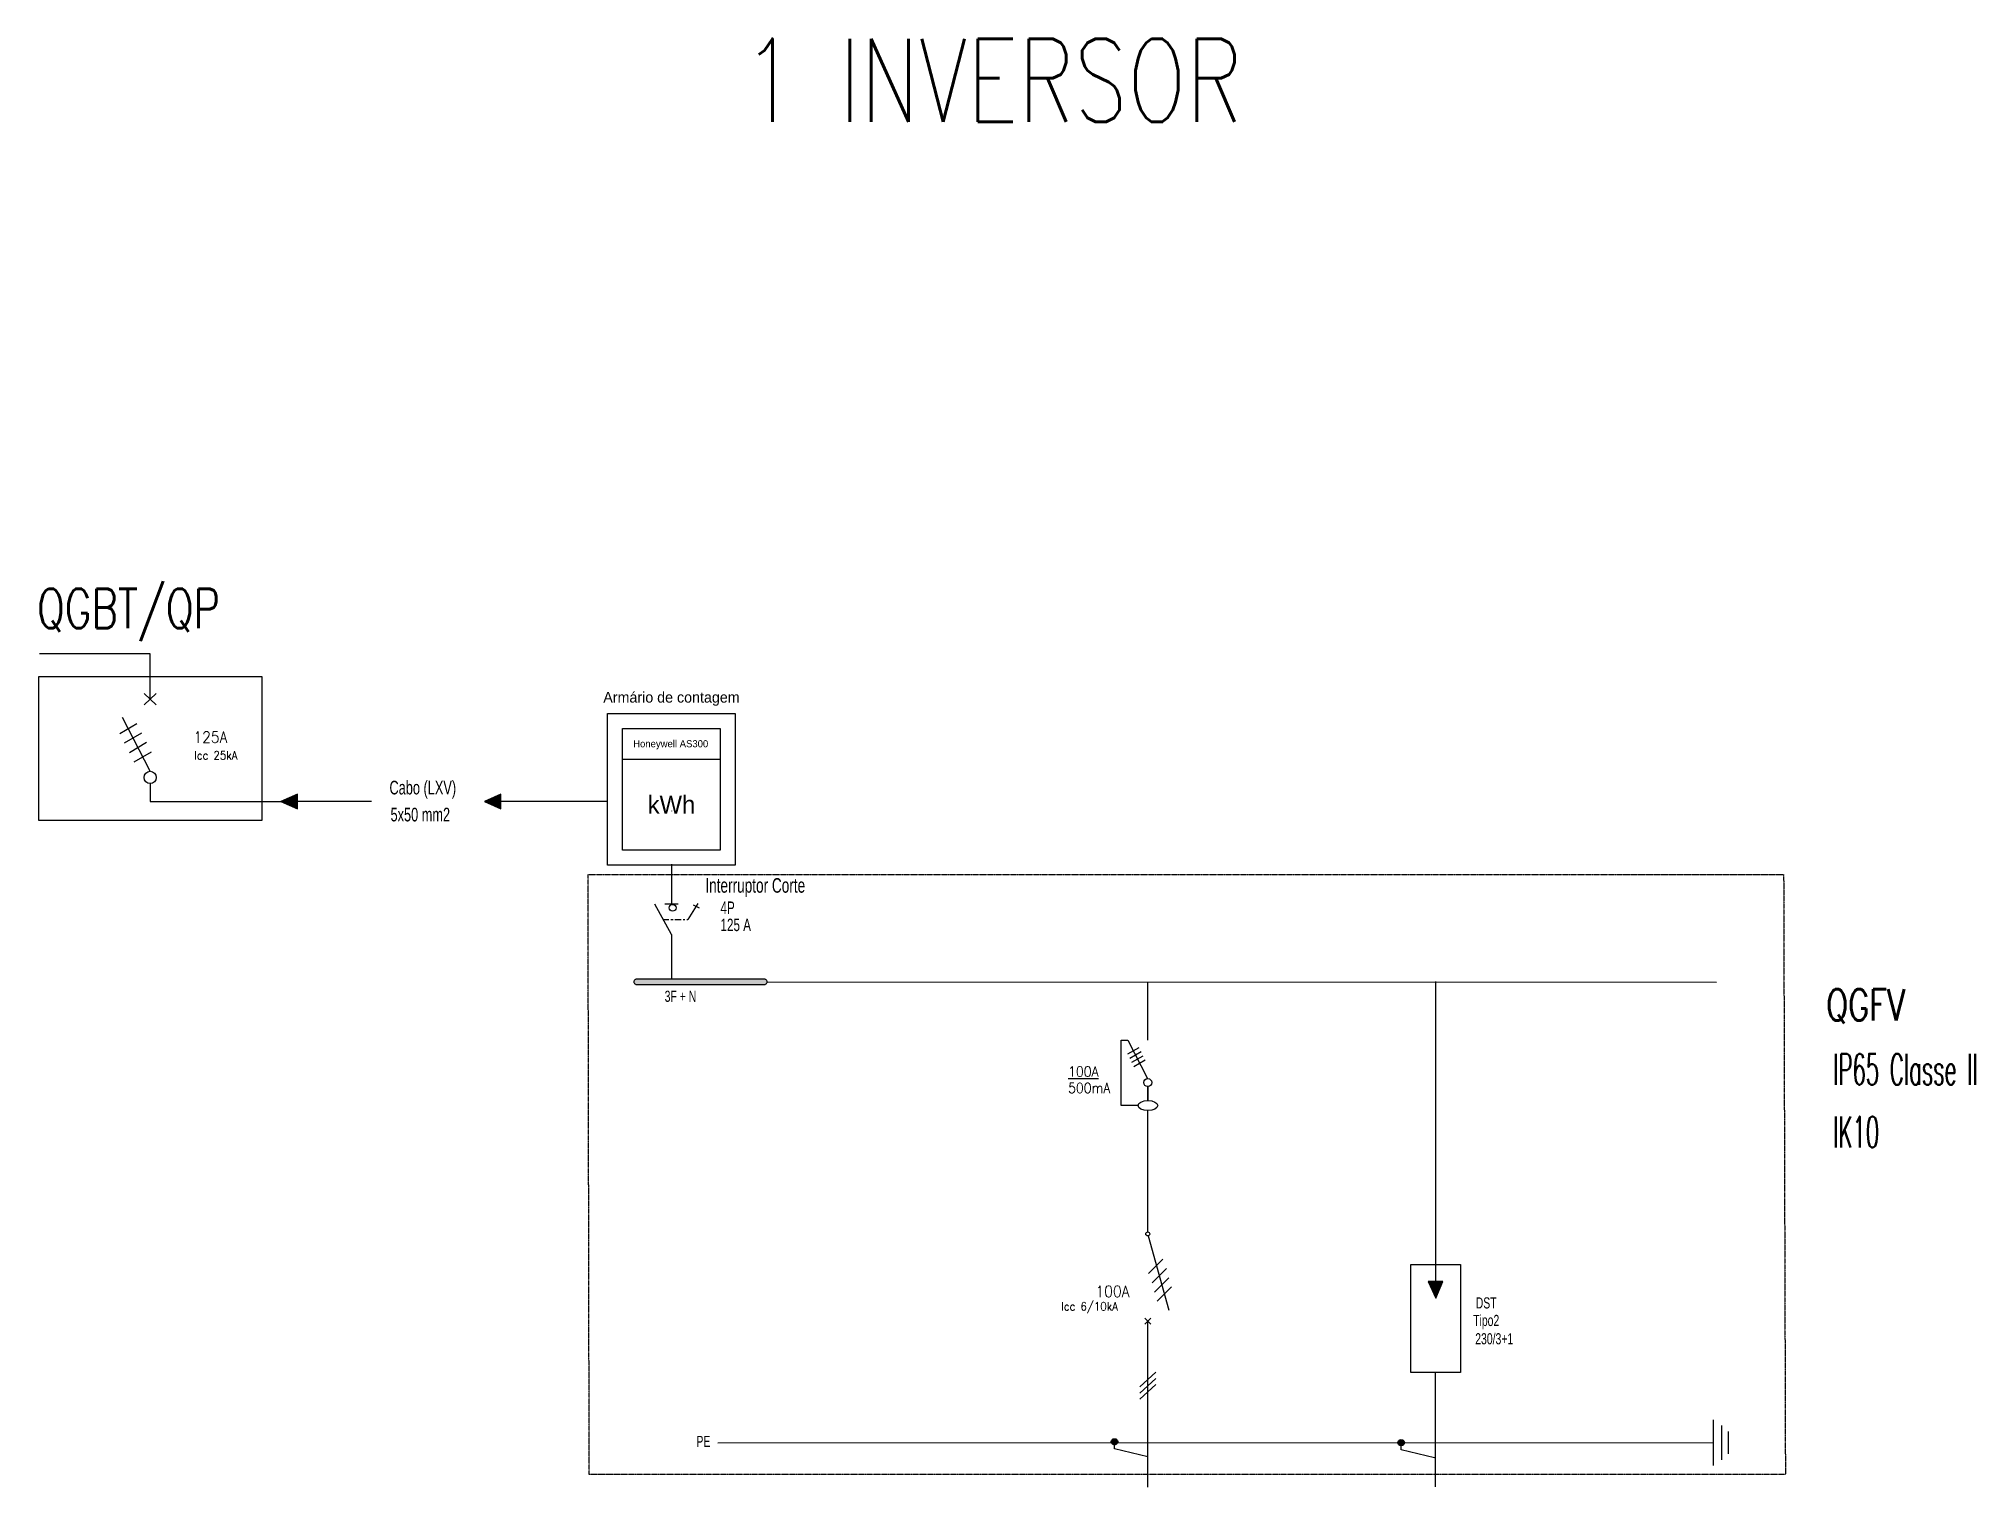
# Model space of a CAD drawing. Header units: millimetres. Extents: x 75320 to 3731865, y 19394 to 539720.
# Drawn here: x 256743 to 349973, y 23804 to 93520 of the extents above; entities that cross this region are included whole.
import ezdxf
from ezdxf.enums import TextEntityAlignment as Align

# ---------------------------------------------------------------- set-up
doc = ezdxf.new("R2010")
doc.units = ezdxf.units.MM
doc.linetypes.add('atContinuous2', pattern=[0])
doc.linetypes.add('RDASHED', pattern=[2.38125, 1.5875, -0.79375])
for name, color, linetype in [('326', 7, 'Continuous'), ('Z_entity', 7, 'Continuous'), ('Z_rectangle', 7, 'Continuous'), ('Z_solid', 96, 'Continuous'), ('Z_text', 7, 'Continuous')]:
    doc.layers.add(name, color=color, linetype=linetype)
doc.styles.add('QTNBCJ+TT111t00', font='', dxfattribs={"height": 0.2})
doc.styles.add('ROMANS', font='ROMANS.shx', dxfattribs={"width": 0.9, "height": 238.125})
doc.styles.get("Standard").update_dxf_attribs({"font": 'bahnschrift.ttf'})
doc.styles.get('QTNBCJ+TT111t00').set_extended_font_data('T T 1 1 1t 0 0')

msp = doc.modelspace()

# ---------------------------------------------------------------- texts
at = {"lineweight": -3, "style": 'ROMANS'}
for s, height, width, p in [('1 INVERSOR', 4000, 0.75, (290647, 89520)), ('QGBT/QP', 1890.8, 0.75, (256660, 65158)), ('QGFV', 1500, 0.75, (342789, 46270)), ('IP65 Classe II', 1500, 0.5, (343127, 43170)), ('IK10', 1500, 0.5, (343127, 40150))]:
    msp.add_text(s, height=height, dxfattribs=dict(at, width=width)).set_placement(p)
at = {"width": 7000.41, "attachment_point": 5}
for s, insert, char_height in [('\\pxqc;Armário de contagem', (287205, 61748), 513.54), ('\\pxqc;kWh', (287205, 56659), 855.9)]:
    msp.add_mtext(s, dxfattribs=dict(at, insert=insert, char_height=char_height))
at = {"insert": (287168, 59538), "char_height": 342.36, "attachment_point": 5}
msp.add_mtext_dynamic_manual_height_columns('Honeywell AS300', width=4700.99, gutter_width=713, heights=[0], dxfattribs=at)
at = {"layer": '326', "linetype": 'Continuous', "style": 'ROMANS', "width": 0.9}
for s, p in [('125A', (265009, 59636)), ('100A', (308438, 32960))]:
    msp.add_text(s, height=543.5, dxfattribs=at).set_placement(p, align=Align.CENTER)
for s, p in [('Icc 25kA', (264230, 59030)), ('Icc 6/10kA', (305970, 32510))]:
    msp.add_text(s, height=400, dxfattribs=at).set_placement(p, align=Align.MIDDLE_LEFT)
for s, p in [('%%U100A', (306301, 43568)), ('500mA', (306301, 42778))]:
    msp.add_text(s, height=487.9, dxfattribs=at).set_placement(p)
at = {"layer": 'Z_text', "color": 0, "style": 'QTNBCJ+TT111t00', "width": 0.7}
for s, height, p in [('Cabo (LXV)', 656.2, (273629, 57149)), ('5x50 mm2', 656.2, (273680, 55851)), ('Interruptor Corte', 699.9, (288836, 52420)), ('4P', 600.6, (289564, 51396)), ('125 A', 600.6, (289564, 50570)), ('3F + N', 536.3, (286877, 47166)), ('DST', 536.3, (325925, 32408)), ('Tipo2', 536.3, (325801, 31564)), ('230/3+1', 536.3, (325900, 30683)), ('PE', 536.3, (288407, 25741))]:
    msp.add_text(s, height=height, rotation=0.00055, dxfattribs=at).set_placement(p)

# ---------------------------------------------------------------- hatches: boundary and pattern name
h = msp.add_hatch(color=256)
h.dxf.hatch_style = 1
h.paths.add_polyline_path([(291809, 48130), (291805, 48155), (291795, 48179), (291779, 48202), (291759, 48222), (291735, 48239), (291708, 48252), (291679, 48260), (291649, 48263), (285562, 48263), (285528, 48260), (285495, 48252), (285466, 48239), (285440, 48222), (285419, 48202), (285403, 48179), (285392, 48155), (285389, 48130), (285392, 48101), (285403, 48076), (285419, 48053), (285440, 48034), (285466, 48018), (285495, 48006), (285528, 47999), (285562, 47997), (291649, 47997), (291679, 47999), (291708, 48006), (291735, 48018), (291759, 48034), (291779, 48053), (291795, 48076), (291805, 48101)])
at = {"layer": 'Z_solid'}
for points in [[(268397, 56803), (269196, 56457), (269196, 57163)], [(278196, 56810), (278995, 56463), (278995, 57169)], [(323997, 32908), (324343, 33707), (323637, 33707)], [(308692, 25993), (308689, 25963), (308680, 25936), (308666, 25911), (308647, 25889), (308624, 25871), (308596, 25858), (308566, 25849), (308532, 25846), (308499, 25849), (308468, 25858), (308441, 25871), (308417, 25889), (308398, 25911), (308384, 25936), (308375, 25963), (308372, 25993), (308375, 26022), (308384, 26049), (308398, 26074), (308417, 26096), (308441, 26114), (308468, 26128), (308499, 26136), (308532, 26139), (308566, 26136), (308596, 26128), (308624, 26114), (308647, 26096), (308666, 26074), (308680, 26049), (308689, 26022)], [(322493, 25951), (322490, 25922), (322481, 25894), (322467, 25869), (322448, 25848), (322425, 25830), (322398, 25816), (322367, 25807), (322333, 25804), (322300, 25807), (322269, 25816), (322242, 25830), (322218, 25848), (322200, 25869), (322185, 25894), (322177, 25922), (322174, 25951), (322177, 25980), (322185, 26007), (322200, 26032), (322218, 26054), (322242, 26072), (322269, 26086), (322300, 26094), (322333, 26097), (322367, 26094), (322398, 26086), (322425, 26072), (322448, 26054), (322467, 26032), (322481, 26007), (322490, 25980)]]:
    msp.add_hatch(color=0, dxfattribs=at).paths.add_polyline_path(points)

# ---------------------------------------------------------------- linework, layer by layer
for p, q in [((262112, 63922), (256775, 63922)), ((262112, 61733), (262112, 63922)), ((261820, 62002), (262403, 61464)), ((261820, 61464), (262403, 62002)), ((260642, 60076), (261474, 60559)), ((260875, 59625), (261706, 60108)), ((261108, 59174), (261939, 59657)), ((261341, 58722), (262172, 59205)), ((262108, 57675), (262108, 56803)), ((262108, 56803), (268397, 56803)), ((291809, 48130), (337520, 48119)), ((310135, 45316), (310135, 48102)), ((323990, 48138), (323990, 42780)), ((309168, 44662), (309715, 44977)), ((309268, 44461), (309815, 44776)), ((309368, 44259), (309914, 44575)), ((309467, 44058), (310014, 44373)), ((310143, 43086), (310143, 42416)), ((323990, 42780), (323990, 34520))]:
    msp.add_line(p, q)
at = {"color": 0, "linetype": 'ByBlock'}
for p, q in [((310135, 45316), (310135, 48102)), ((310135, 42416), (310135, 43086)), ((310135, 36095), (310135, 41935)), ((310161, 35905), (311155, 32326)), ((310868, 34775), (310178, 34085)), ((311038, 34326), (310348, 33636)), ((311153, 33878), (310464, 33189)), ((311283, 33455), (310593, 32765)), ((310289, 31659), (309999, 31948)), ((309999, 31659), (310289, 31948)), ((310144, 23804), (310144, 31804)), ((323990, 23822), (323990, 29321))]:
    msp.add_line(p, q, dxfattribs=at)
for points in [[(256743, 62820), (267480, 62820), (267480, 55888), (256743, 55888)], [(284133, 61043), (290278, 61043), (290278, 53748), (284133, 53748)], [(284855, 60320), (289555, 60320), (289555, 54470), (284855, 54470)], [(284855, 58848), (289555, 58848), (289555, 54470), (284855, 54470)], [(322795, 34520), (325185, 34520), (325185, 29321), (322795, 29321)]]:
    msp.add_lwpolyline(points, close=True)
for points in [[(262108, 58263), (260772, 60854)], [(309669, 42176), (308848, 42176), (308848, 45316), (309179, 45316), (310115, 43475)]]:
    msp.add_lwpolyline(points)
at = {"linetype": 'RDASHED'}
msp.add_lwpolyline([(283190, 53300), (340748, 53300), (340832, 24410), (283245, 24410)], close=True, dxfattribs=at)
for centre, radius in [((262108, 57969), 294), ((310135, 43281), 195)]:
    msp.add_circle(centre, radius)
at = {"color": 0, "linetype": 'ByBlock'}
msp.add_circle((310137, 35998), 96.6, dxfattribs=at)
msp.add_ellipse((310141, 42175), major_axis=(471, 0), ratio=0.510093)
at = {"layer": 'Z_entity', "color": 7}
for points in [[(268397, 56803), (269196, 56457), (269196, 57163), (268397, 56803)], [(278196, 56810), (278995, 56463), (278995, 57169), (278196, 56810)], [(291809, 48130), (291805, 48155), (291795, 48179), (291779, 48202), (291759, 48222), (291735, 48239), (291708, 48252), (291679, 48260), (291649, 48263), (285562, 48263), (285528, 48260), (285495, 48252), (285466, 48239), (285440, 48222), (285419, 48202), (285403, 48179), (285392, 48155), (285389, 48130), (285389, 48130), (285392, 48101), (285403, 48076), (285419, 48053), (285440, 48034), (285466, 48018), (285495, 48006), (285528, 47999), (285562, 47997), (291649, 47997), (291679, 47999), (291708, 48006), (291735, 48018), (291759, 48034), (291779, 48053), (291795, 48076), (291805, 48101), (291809, 48130), (291809, 48130)], [(323997, 32908), (324343, 33707), (323637, 33707), (323997, 32908)], [(308692, 25993), (308689, 25963), (308680, 25936), (308666, 25911), (308647, 25889), (308624, 25871), (308596, 25858), (308566, 25849), (308532, 25846), (308499, 25849), (308468, 25858), (308441, 25871), (308417, 25889), (308398, 25911), (308384, 25936), (308375, 25963), (308372, 25993), (308375, 26022), (308384, 26049), (308398, 26074), (308417, 26096), (308441, 26114), (308468, 26128), (308499, 26136), (308532, 26139), (308566, 26136), (308596, 26128), (308624, 26114), (308647, 26096), (308666, 26074), (308680, 26049), (308689, 26022), (308692, 25993), (308692, 25993)], [(322493, 25951), (322490, 25922), (322481, 25894), (322467, 25869), (322448, 25848), (322425, 25830), (322398, 25816), (322367, 25807), (322333, 25804), (322300, 25807), (322269, 25816), (322242, 25830), (322218, 25848), (322200, 25869), (322185, 25894), (322177, 25922), (322174, 25951), (322177, 25980), (322185, 26007), (322200, 26032), (322218, 26054), (322242, 26072), (322269, 26086), (322300, 26094), (322333, 26097), (322367, 26094), (322398, 26086), (322425, 26072), (322448, 26054), (322467, 26032), (322481, 26007), (322490, 25980), (322493, 25951), (322493, 25951)]]:
    msp.add_lwpolyline(points, dxfattribs=at)
at = {"layer": 'Z_entity', "color": 0}
for points in [[(272767, 56810), (269196, 56810)], [(284133, 56816), (278995, 56816)], [(287200, 53794), (287200, 51866)], [(287200, 50401), (286401, 51866)], [(287520, 51866), (286881, 51866)], [(288479, 51892), (287999, 51133)], [(288253, 51839), (288532, 51693)], [(286801, 51133), (287080, 51133)], [(287174, 51133), (287280, 51133)], [(287200, 50401), (287200, 48263)], [(287373, 51133), (287666, 51133)], [(287760, 51133), (287853, 51133)], [(287946, 51133), (287999, 51133)], [(291649, 48263), (285562, 48263)], [(285562, 47997), (291649, 47997)], [(323990, 34520), (323990, 33707)], [(309758, 28630), (310530, 29349)], [(309758, 28337), (310530, 29043)], [(309758, 28044), (310530, 28750)], [(337350, 27043), (337350, 24858)], [(337755, 26776), (337755, 25125)], [(338074, 26483), (338074, 25418)], [(289444, 25949), (337350, 25950)], [(308532, 25646), (308532, 25993)], [(310144, 25260), (308532, 25646)], [(322334, 25604), (322334, 25951)], [(323945, 25218), (322334, 25604)]]:
    msp.add_lwpolyline(points, dxfattribs=at)
at = {"layer": 'Z_entity', "color": 0, "linetype": 'atContinuous2'}
msp.add_circle((287261, 51692), 166, dxfattribs=at)
at = {"layer": 'Z_rectangle', "color": 7, "linetype": 'atContinuous2'}
for p, q in [((287200, 56354), (287200, 56340)), ((287205, 53285), (287205, 53272))]:
    msp.add_line(p, q, dxfattribs=at)

msp.set_redraw_order([(e.dxf.handle, doc.entitydb.next_handle()) for e in msp.query("TEXT MTEXT ATTDEF DIMENSION ARC_DIMENSION")])  # texts and dimensions are drawn at this point

doc.saveas('drawing.dxf')
